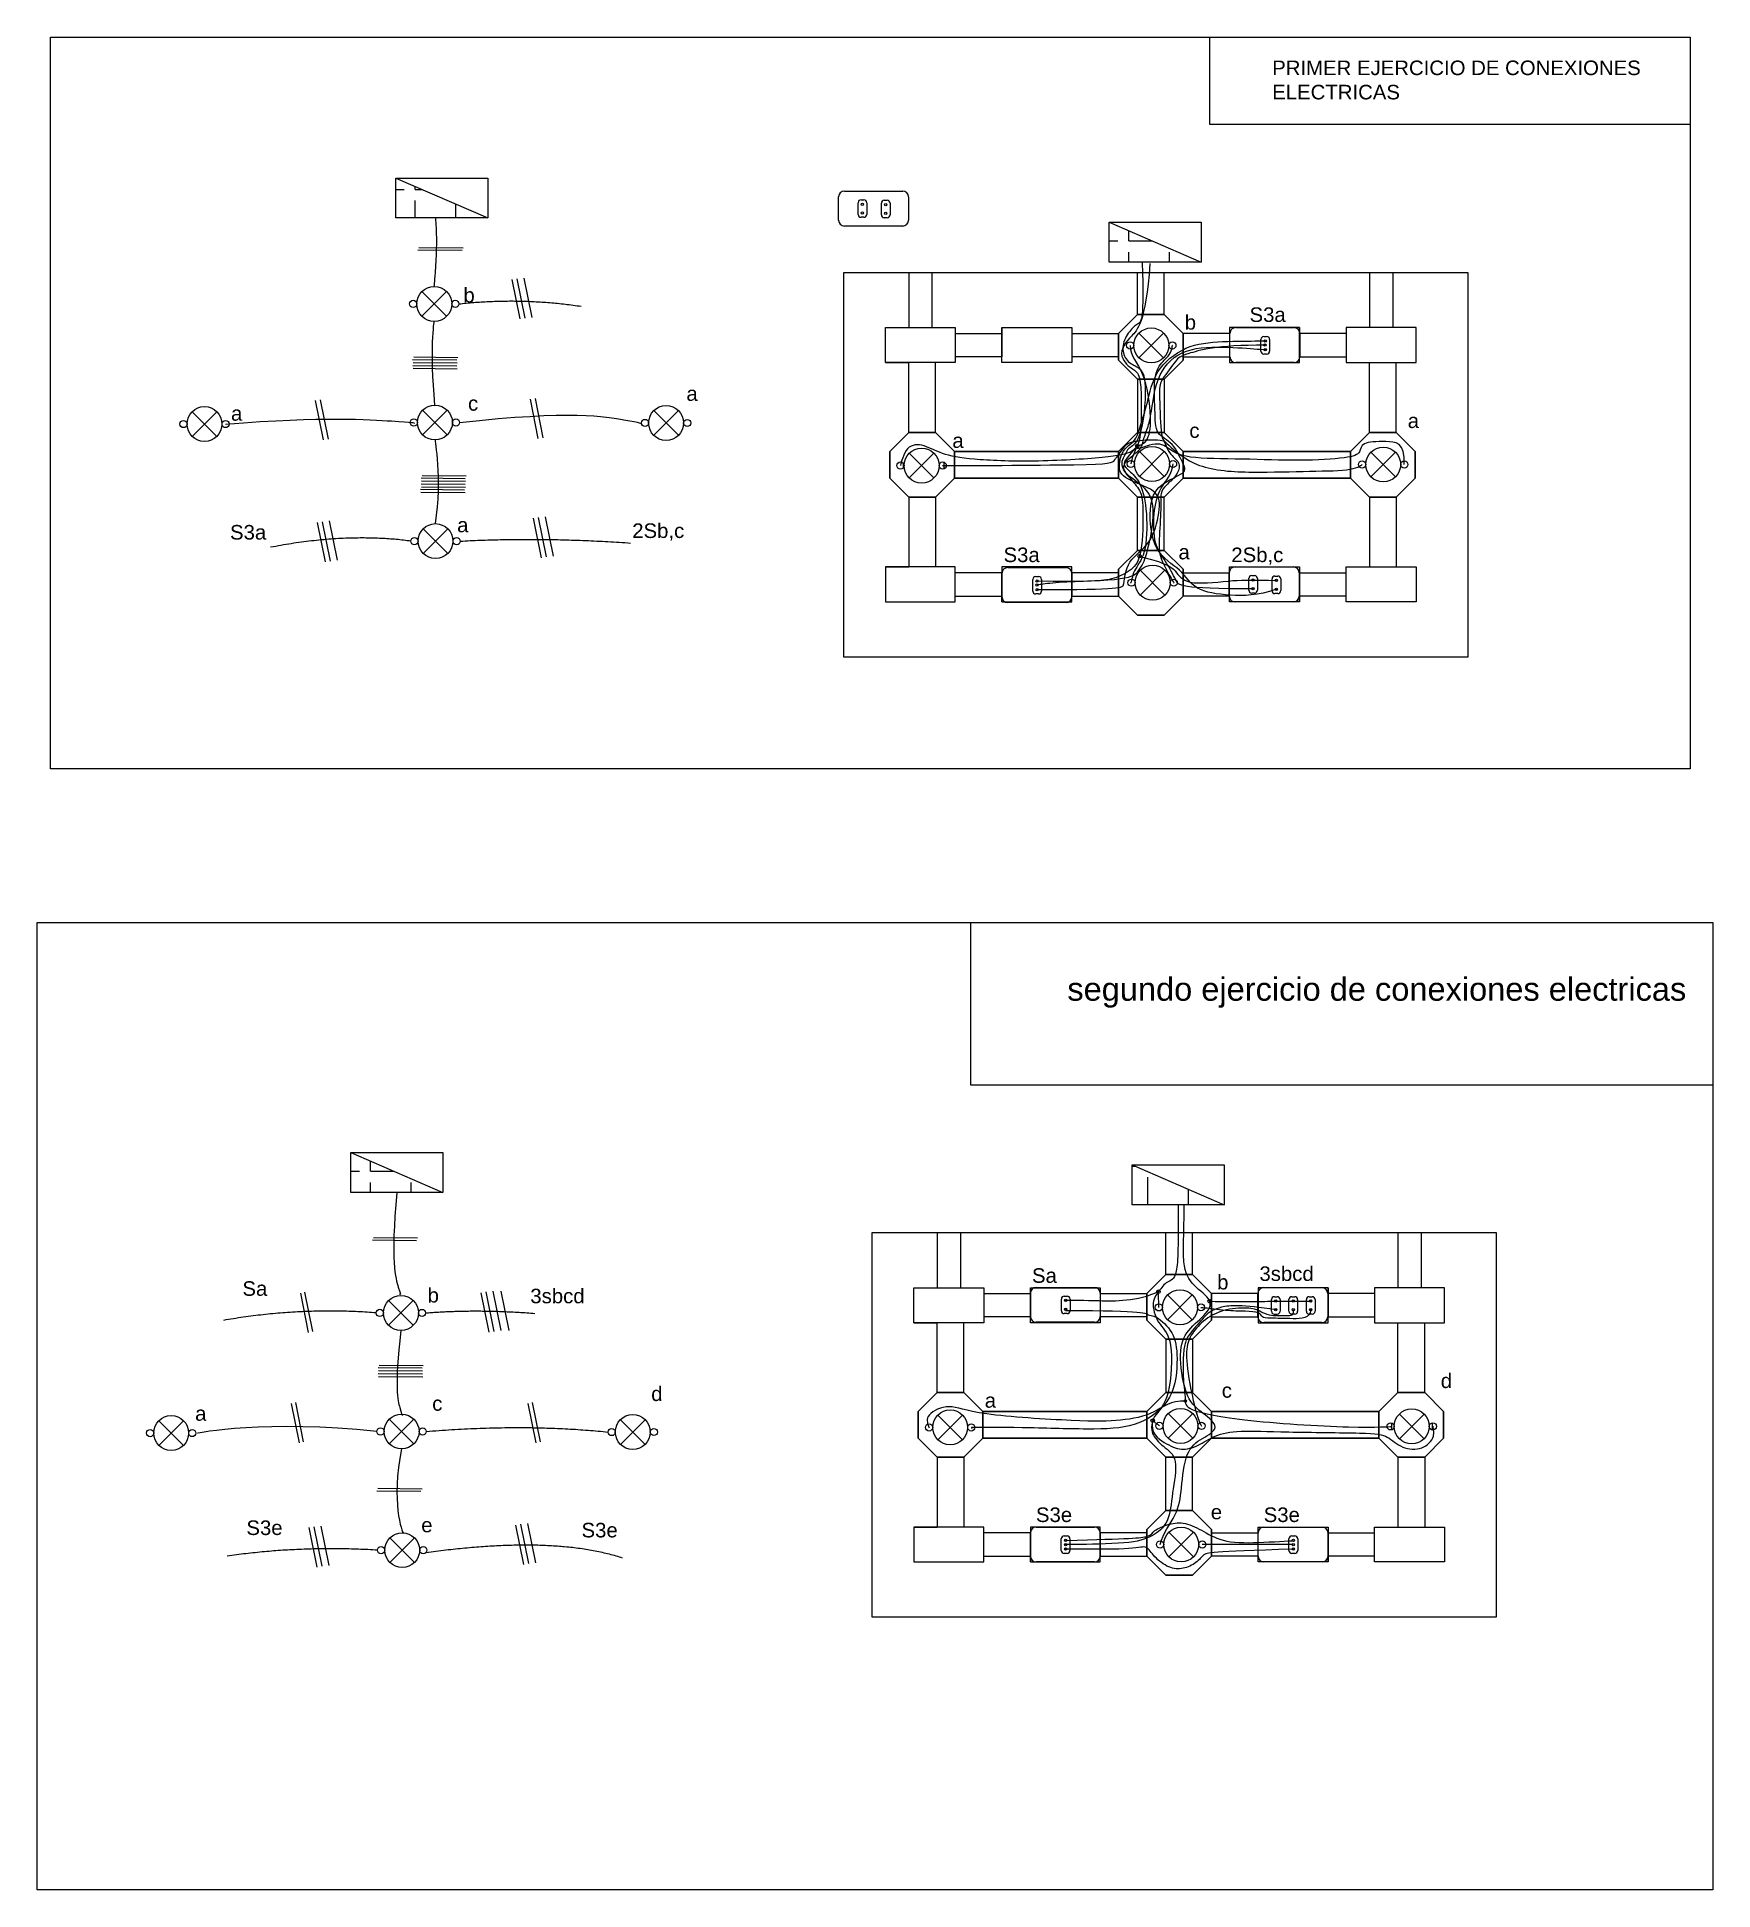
# Model space of a CAD drawing. Header units: millimetres. Extents: x 2610 to 2898, y 1405 to 1724.
import ezdxf

# ---------------------------------------------------------------- set-up
doc = ezdxf.new("R2010")
doc.units = ezdxf.units.MM
for name, color, linetype in [('comun', 82, 'Continuous'), ('linea 1', 50, 'Continuous'), ('linea2', 10, 'Continuous')]:
    doc.layers.add(name, color=color, linetype=linetype)
doc.styles.get("Standard").update_dxf_attribs({"font": 'arial.ttf'})
pattern_1 = [(45, (451.2335, -298.674), (-4.490128, 4.490128), []), (45, (455.7236, -298.674), (-4.490128, 4.490128), [7.9375, -1.5875, 0, -1.5875])]
pattern_2 = [(0, (0, 0), (0, 6.985), [5.08, -1.905]), (90, (0, 0), (-6.985, 4e-16), [5.08, -1.905])]

msp = doc.modelspace()

# ---------------------------------------------------------------- texts
at = {"char_height": 2.5, "attachment_point": 1}
for s, width, insert in [('b', 3.7038, (2683.55, 1680.47)), ('S3a', 6.5904, (2818.47, 1677.12)), ('b', 3.7038, (2807.35, 1675.81)), ('c', 0.3533, (2684.34, 1661.89)), ('a', 0.3533, (2721.82, 1663.57)), ('a', 0.3533, (2643.66, 1660.17)), ('a', 0.3533, (2845.62, 1658.91)), ('a', 0.3533, (2767.46, 1655.51)), ('c', 0.3533, (2808.14, 1657.23)), ('S3a', 6.5904, (2643.49, 1639.77)), ('a', 0.3533, (2682.47, 1641.02)), ('2Sb,c', 6.5904, (2712.52, 1640.04)), ('S3a', 6.5904, (2776.25, 1635.9)), ('a', 0.3533, (2806.27, 1636.37)), ('2Sb,c', 6.5904, (2815.34, 1635.9)), ('Sa', 6.5904, (2781.13, 1512.19)), ('b', 3.7038, (2812.91, 1511.05)), ('3sbcd', 1.1235, (2820.17, 1512.51)), ('Sa', 6.5904, (2645.62, 1509.96)), ('b', 3.7038, (2677.4, 1508.81)), ('3sbcd', 2.5, (2695.03, 1508.68)), ('d', 0.3533, (2715.78, 1491.9)), ('c', 0.3533, (2813.7, 1492.47)), ('d', 0.3533, (2851.29, 1494.13)), ('c', 0.3533, (2678.19, 1490.23)), ('a', 0.3533, (2773.02, 1490.75)), ('a', 0.3533, (2637.5, 1488.51)), ('S3e', 6.5904, (2781.81, 1471.13)), ('e', 0.3533, (2811.82, 1471.6)), ('S3e', 6.5904, (2820.9, 1471.13)), ('S3e', 6.5904, (2646.3, 1468.9)), ('e', 0.3533, (2676.31, 1469.37)), ('S3e', 6.5904, (2703.82, 1468.49))]:
    msp.add_mtext_dynamic_manual_height_columns(s, width=width, gutter_width=12.5, heights=[0], dxfattribs=dict(at, insert=insert))
at = {"layer": 'linea 1', "attachment_point": 1}
for s, width, insert, char_height in [('PRIMER EJERCICIO DE CONEXIONES ELECTRICAS', 68.2594, (2822.36, 1719.49), 2.5), ('segundo ejercicio de conexiones electricas', 103.5482, (2787.2, 1562.11), 4)]:
    msp.add_mtext_dynamic_manual_height_columns(s, width=width, gutter_width=12.5, heights=[0], dxfattribs=dict(at, insert=insert, char_height=char_height))

# ---------------------------------------------------------------- blocks, each defined once
blk = doc.blocks.new('*U2')
for p, q in [((0, -2), (0, 2)), ((1, 3), (11, 3)), ((3.35, -1), (3.35, 1)), ((3.85, 1.5), (4.35, 1.5)), ((4.85, 1), (4.85, -1)), ((7.35, -1.08), (7.35, 0.92)), ((7.85, 1.42), (8.35, 1.42)), ((8.85, 0.92), (8.85, -1.08)), ((12, 2), (12, -2)), ((11, -3), (1, -3)), ((4.35, -1.5), (3.85, -1.5)), ((8.35, -1.58), (7.85, -1.58))]:
    blk.add_line(p, q)
for centre in [(4.09, 0.74), (8.1, 0.67), (4.09, -0.76), (4.1, -0.75), (8.1, -0.83)]:
    blk.add_circle(centre, 0.2)
for centre, radius, start, end in [((1, 2), 1, 90, 180), ((3.85, 1), 0.5, 90, 180), ((4.35, 1), 0.5, 0, 90), ((7.85, 0.92), 0.5, 90, 180), ((8.35, 0.92), 0.5, 0, 90), ((11, 2), 1, 0, 90), ((1, -2), 1, 180, 270), ((3.85, -1), 0.5, 180, 270), ((4.35, -1), 0.5, 270, 0), ((7.85, -1.08), 0.5, 180, 270), ((8.35, -1.08), 0.5, 270, 0), ((11, -2), 1, 270, 0)]:
    blk.add_arc(centre, radius, start, end)
blk = doc.blocks.new('*U3')
for p, q in [((0, -2), (0, 2)), ((1, 3), (11, 3)), ((5.3, -1.03), (5.3, 0.97)), ((5.8, 1.47), (6.3, 1.47)), ((6.8, 0.97), (6.8, -1.03)), ((12, 2), (12, -2)), ((11, -3), (1, -3)), ((6.3, -1.53), (5.8, -1.53))]:
    blk.add_line(p, q)
for centre in [(6.04, -0.01), (6.05, 0.72), (6.05, -0.78)]:
    blk.add_circle(centre, 0.2)
for centre, radius, start, end in [((1, 2), 1, 90, 180), ((5.8, 0.97), 0.5, 90, 180), ((6.3, 0.97), 0.5, 0, 90), ((11, 2), 1, 0, 90), ((1, -2), 1, 180, 270), ((5.8, -1.03), 0.5, 180, 270), ((6.3, -1.03), 0.5, 270, 0), ((11, -2), 1, 270, 0)]:
    blk.add_arc(centre, radius, start, end)
blk = doc.blocks.new('luminarias')
for p, q in [((2.12, -2.12), (-2.12, 2.12)), ((2.12, 2.12), (-2.12, -2.12))]:
    blk.add_line(p, q)
for centre, radius in [((-3.62, 0), 0.62), ((0, 0), 3), ((3.62, 0), 0.616)]:
    blk.add_circle(centre, radius)
blk = doc.blocks.new('*U39')
h = blk.add_hatch()
h.set_pattern_fill('ANSI36', color=256)
h.set_pattern_definition([(45, (-2243.5753, -1980.9163), (1.683798, 6.173926), [7.9375, -1.5875, 0, -1.5875])])
h.paths.add_polyline_path([(3.28, 0.7, 1), (2.88, 0.7, 1)])
h.paths.add_polyline_path([(3.28, -0.8, 1), (2.88, -0.8, 1)])
for p, q in [((0, -2), (0, 2)), ((1, 3), (11, 3)), ((2.33, -1.05), (2.33, 0.95)), ((2.83, 1.45), (3.33, 1.45)), ((3.83, 0.95), (3.83, -1.05)), ((5.33, -1.05), (5.33, 0.95)), ((5.83, 1.45), (6.33, 1.45)), ((6.83, 0.95), (6.83, -1.05)), ((8.33, -1.05), (8.33, 0.95)), ((8.83, 1.45), (9.33, 1.45)), ((9.83, 0.95), (9.83, -1.05)), ((12, 2), (12, -2)), ((11, -3), (1, -3)), ((3.32, -1.59), (2.82, -1.59)), ((6.33, -1.55), (5.83, -1.55)), ((9.33, -1.55), (8.83, -1.55))]:
    blk.add_line(p, q)
for centre in [(3.08, 0.7), (6.08, 0.7), (9.08, 0.7), (3.08, -0.8), (6.08, -0.8), (9.08, -0.8)]:
    blk.add_circle(centre, 0.2)
for centre, radius, start, end in [((1, 2), 1, 90, 180), ((2.83, 0.95), 0.5, 90, 180), ((3.33, 0.95), 0.5, 0, 90), ((5.83, 0.95), 0.5, 90, 180), ((6.33, 0.95), 0.5, 0, 90), ((8.83, 0.95), 0.5, 90, 180), ((9.33, 0.95), 0.5, 0, 90), ((11, 2), 1, 0, 90), ((1, -2), 1, 180, 270), ((2.83, -1.05), 0.5, 180, 270), ((3.33, -1.05), 0.5, 270, 0), ((5.83, -1.05), 0.5, 180, 270), ((6.33, -1.05), 0.5, 270, 0), ((8.83, -1.05), 0.5, 180, 270), ((9.33, -1.05), 0.5, 270, 0), ((11, -2), 1, 270, 0)]:
    blk.add_arc(centre, radius, start, end)
blk = doc.blocks.new('*U43')
for p, q in [((0, -2), (0, 2)), ((1, 3), (11, 3)), ((5.31, -1), (5.31, 1)), ((5.81, 1.5), (6.31, 1.5)), ((6.81, 1), (6.81, -1)), ((12, 2), (12, -2)), ((11, -3), (1, -3)), ((6.31, -1.5), (5.81, -1.5))]:
    blk.add_line(p, q)
for centre in [(6.06, 0.75), (6.06, -0.75)]:
    blk.add_circle(centre, 0.2)
for centre, radius, start, end in [((1, 2), 1, 90, 180), ((5.81, 1), 0.5, 90, 180), ((6.31, 1), 0.5, 0, 90), ((11, 2), 1, 0, 90), ((1, -2), 1, 180, 270), ((5.81, -1), 0.5, 180, 270), ((6.31, -1), 0.5, 270, 0), ((11, -2), 1, 270, 0)]:
    blk.add_arc(centre, radius, start, end)

# ---------------------------------------------------------------- hatches: boundary and pattern name
h = msp.add_hatch()
h.set_pattern_fill('ANGLE', color=256)
h.set_pattern_definition(pattern_2)
h.paths.add_polyline_path([(2671.97, 1699.32), (2671.97, 1692.49), (2687.74, 1692.49)])
h = msp.add_hatch()
h.set_pattern_fill('ANSI35', color=256)
h.set_pattern_definition(pattern_1)
edge = h.paths.add_edge_path()
edge.add_arc((2685.14, 1684.22), 0.2, 0, 360)
edge = h.paths.add_edge_path()
edge.add_arc((2685.14, 1682.72), 0.2, 0, 360)
edge = h.paths.add_edge_path()
edge.add_arc((2688.14, 1684.22), 0.2, 0, 360)
edge = h.paths.add_edge_path()
edge.add_arc((2688.14, 1682.72), 0.2, 0, 360)
edge = h.paths.add_edge_path()
edge.add_arc((2700.4, 1684.08), 0.2, 0, 360)
edge = h.paths.add_edge_path()
edge.add_arc((2700.38, 1683.35), 0.2, 0, 360)
edge = h.paths.add_edge_path()
edge.add_arc((2700.4, 1682.58), 0.2, 0, 360)
edge = h.paths.add_edge_path()
edge.add_arc((2702.03, 1690.8), 0.2, 0, 360)
edge = h.paths.add_edge_path()
edge.add_arc((2702.03, 1692.3), 0.2, 0, 360)
h = msp.add_hatch()
h.set_pattern_fill('ANSI36', color=256)
h.set_pattern_definition([(45, (452.0578, -297.084), (1.683798, 6.173926), [7.9375, -1.5875, 0, -1.5875])])
h.paths.add_polyline_path([(2686.31, 1694.25, 1), (2686.71, 1694.25, 1)])
h.paths.add_polyline_path([(2686.71, 1692.75, 1), (2686.31, 1692.75, 1)])
h = msp.add_hatch()
h.set_pattern_fill('ANSI35', color=256)
h.set_pattern_definition(pattern_1)
edge = h.paths.add_edge_path()
edge.add_arc((2698.02, 1690.87), 0.2, 0, 360)
h = msp.add_hatch()
h.set_pattern_fill('ANGLE', color=256)
h.set_pattern_definition([(0, (-3.225, 144.835), (0, 6.985), [5.08, -1.905]), (90, (-3.225, 144.835), (-6.985, 4e-16), [5.08, -1.905])])
h.paths.add_polyline_path([(2794.4, 1691.73), (2794.4, 1684.91), (2810.17, 1684.91)])
h = msp.add_hatch()
h.set_pattern_fill('ANGLE', color=256)
h.set_pattern_definition([(0, (-133.391, -14.8576), (0, 6.985), [5.08, -1.905]), (90, (-133.391, -14.8576), (-6.985, 4e-16), [5.08, -1.905])])
h.paths.add_polyline_path([(2664.24, 1532.04), (2664.24, 1525.21), (2680, 1525.21)])
at = {"layer": 'comun'}
h = msp.add_hatch(dxfattribs=at)
h.set_pattern_fill('ANGLE', color=256)
h.set_pattern_definition(pattern_2)
h.paths.add_polyline_path([(2781.83, 1630.17, 1), (2782.23, 1630.17, 1)])
h.paths.add_polyline_path([(2781.83, 1628.67, 1), (2782.23, 1628.67, 1)])
edge = h.paths.add_edge_path()
edge.add_spline(control_points=[(2820.97, 1669.89), (2821.3, 1669.86), (2821.3, 1669.86), (2821.17, 1669.86)], knot_values=[14.33295, 14.33295, 14.33295, 14.33295, 15, 15, 15, 15], degree=3, periodic=0)
edge.add_arc((2821.17, 1669.86), 0.2, 173.0176, 180)
edge.add_arc((2821.17, 1669.86), 0.2, 180, 360)
edge.add_arc((2821.17, 1669.86), 0.2, 0, 173.0176)
h.paths.add_polyline_path([(2820.97, 1671.36, 1), (2821.37, 1671.36, 1)])
h = msp.add_hatch(dxfattribs=at)
h.set_pattern_fill('ANGLE', color=256)
h.set_pattern_definition(pattern_2)
edge = h.paths.add_edge_path()
edge.add_arc((2825.99, 1465.48), 0.2, 180, 200.02)
edge.add_spline(control_points=[(2825.8, 1465.41), (2825.96, 1465.41), (2826.06, 1465.41), (2826.07, 1465.39)], knot_values=[7.8218, 7.8218, 7.8218, 7.8218, 8, 8, 8, 8], degree=3, periodic=0)
edge.add_arc((2825.99, 1465.48), 0.2, 200.02, 360)
edge.add_arc((2825.99, 1465.48), 0.2, 0, 180)
h.paths.add_polyline_path([(2826.19, 1463.98, 1), (2825.79, 1463.98, 1)])
h.paths.add_polyline_path([(2786.7, 1463.98, 1), (2787.1, 1463.98, 1)])
h.paths.add_polyline_path([(2787.1, 1465.48, 1), (2786.7, 1465.48, 1)])
at = {"layer": 'linea 1'}
h = msp.add_hatch(dxfattribs=at)
h.set_pattern_fill('ANGLE', color=256)
h.set_pattern_definition(pattern_2)
h.paths.add_polyline_path([(2782.21, 1629.45, 1), (2781.81, 1629.45, 1)])
edge = h.paths.add_edge_path()
edge.add_spline(control_points=[(2806.07, 1629.86), (2805.94, 1630), (2805.86, 1630.18), (2805.77, 1630.38), (2805.76, 1630.41)], knot_values=[0.82373, 0.82373, 0.82373, 0.82373, 1, 1.030452, 1.030452, 1.030452, 1.030452], degree=3, periodic=0)
edge.add_arc((2805.45, 1629.87), 0.616, 59.984, 119.6871)
edge.add_spline(control_points=[(2805.15, 1630.41), (2805.45, 1629.87), (2805.46, 1629.87), (2805.56, 1629.8)], knot_values=[9.104594, 9.104594, 9.104594, 9.104594, 10, 10, 10, 10], degree=3, periodic=0)
edge.add_arc((2805.45, 1629.87), 0.616, 119.6871, 180)
edge.add_arc((2805.45, 1629.87), 0.616, 180, 358.8799)
edge = h.paths.add_edge_path()
edge.add_spline(control_points=[(2819.27, 1630.31), (2819.14, 1630.32), (2819, 1630.32), (2818.87, 1630.32)], knot_values=[3.535192, 3.535192, 3.535192, 3.535192, 3.592073, 3.592073, 3.592073, 3.592073], degree=3, periodic=0)
edge.add_arc((2819.07, 1630.32), 0.2, 180.7233, 358.3487)
h.paths.add_polyline_path([(2818.87, 1630.32, 1), (2819.27, 1630.32, 1)])
h.paths.add_polyline_path([(2818.89, 1628.82, 1), (2819.29, 1628.82, 1)])
h.paths.add_polyline_path([(2823.29, 1628.75, 1), (2822.89, 1628.75, 1)])
h.paths.add_polyline_path([(2823.29, 1630.25, 1), (2822.89, 1630.25, 1)])
edge = h.paths.add_edge_path()
edge.add_spline(control_points=[(2799.51, 1634.12), (2799.57, 1634.3), (2799.62, 1634.49), (2799.67, 1634.7)], knot_values=[14.14401, 14.14401, 14.14401, 14.14401, 14.273932, 14.273932, 14.273932, 14.273932], degree=3, periodic=0)
edge.add_arc((2799.6, 1634.41), 0.3, 75.2433, 180)
edge.add_arc((2799.6, 1634.41), 0.3, 180, 252.8127)
edge = h.paths.add_edge_path()
edge.add_spline(control_points=[(2799.67, 1634.7), (2799.62, 1634.49), (2799.57, 1634.3), (2799.51, 1634.12)], knot_values=[14.14401, 14.14401, 14.14401, 14.14401, 14.273932, 14.273932, 14.273932, 14.273932], degree=3, periodic=0)
edge.add_spline(control_points=[(2799.6, 1634.41), (2799.89, 1634.33)], knot_values=[0.402835, 0.402835, 1, 1], degree=1, periodic=0)
edge.add_arc((2799.6, 1634.41), 0.3, 344.0986, 360)
edge.add_arc((2799.6, 1634.41), 0.3, 0, 75.2433)
edge = h.paths.add_edge_path()
edge.add_spline(control_points=[(2799.89, 1634.33), (2799.6, 1634.41)], knot_values=[0.402835, 0.402835, 1, 1], degree=1, periodic=0)
edge.add_spline(control_points=[(2799.67, 1634.7), (2799.62, 1634.49), (2799.57, 1634.3), (2799.51, 1634.12)], knot_values=[14.14401, 14.14401, 14.14401, 14.14401, 14.273932, 14.273932, 14.273932, 14.273932], degree=3, periodic=0)
edge.add_arc((2799.6, 1634.41), 0.3, 252.8127, 344.0986)
h.paths.add_polyline_path([(2804.72, 1650.24, 1), (2805.95, 1650.24, 1)])
edge = h.paths.add_edge_path()
edge.add_arc((2837.79, 1650.15), 0.62, 0, 180)
edge.add_arc((2837.79, 1650.15), 0.62, 180, 212.3924)
edge.add_spline(control_points=[(2837.27, 1649.82), (2837.63, 1650), (2837.79, 1650.15), (2837.79, 1650.15)], knot_values=[10.476114, 10.476114, 10.476114, 10.476114, 11, 11, 11, 11], degree=3, periodic=0)
edge.add_arc((2837.79, 1650.15), 0.62, 212.3924, 360)
h.paths.add_polyline_path([(2765.19, 1649.97, 1), (2766.42, 1649.97, 1)])
edge = h.paths.add_edge_path()
edge.add_arc((2805.23, 1670.59), 0.616, 180, 259.3063)
edge.add_spline(control_points=[(2805.11, 1669.99), (2805.16, 1670.15), (2805.23, 1670.59), (2805.23, 1670.59), (2805.3, 1670.63)], knot_values=[14.531559, 14.531559, 14.531559, 14.531559, 15, 16, 16, 16, 16], degree=3, periodic=0)
edge.add_arc((2805.23, 1670.59), 0.616, 259.3063, 360)
edge.add_arc((2805.23, 1670.59), 0.616, 0, 180)
h.paths.add_polyline_path([(2821.35, 1670.64, 1), (2820.95, 1670.64, 1)])
h = msp.add_hatch(dxfattribs=at)
h.set_pattern_fill('ANGLE', color=256)
h.set_pattern_definition(pattern_2)
edge = h.paths.add_edge_path()
edge.add_spline(control_points=[(2819.27, 1630.31), (2819.14, 1630.32), (2819, 1630.32), (2818.87, 1630.32)], knot_values=[3.535192, 3.535192, 3.535192, 3.535192, 3.592073, 3.592073, 3.592073, 3.592073], degree=3, periodic=0)
edge.add_arc((2819.07, 1630.32), 0.2, 180.7233, 358.3487)
h = msp.add_hatch(dxfattribs=at)
h.set_pattern_fill('ANGLE', color=256)
h.set_pattern_definition(pattern_2)
h.paths.add_polyline_path([(2798.34, 1529.92), (2798.34, 1523.1), (2814.1, 1523.1)])
h = msp.add_hatch(dxfattribs=at)
h.set_pattern_fill('ANGLE', color=256)
h.set_pattern_definition(pattern_2)
edge = h.paths.add_edge_path()
edge.add_spline(control_points=[(2809.93, 1485.66), (2810.12, 1485.23), (2810.24, 1485.11), (2810.24, 1485.08)], knot_values=[11.414536, 11.414536, 11.414536, 11.414536, 12, 12, 12, 12], degree=3, periodic=0)
edge.add_arc((2810.24, 1485.13), 0.616, 120.5098, 180)
edge.add_arc((2810.24, 1485.13), 0.616, 180, 360)
edge.add_arc((2810.24, 1485.13), 0.616, 0, 120.5098)
h.paths.add_polyline_path([(2843.31, 1485.05, 1), (2842.07, 1485.05, 1)])
edge = h.paths.add_edge_path()
edge.add_arc((2763.47, 1484.87), 0.62, 0, 110.1592)
edge.add_spline(control_points=[(2763.26, 1485.45), (2763.28, 1485.36), (2763.47, 1484.87), (2763.47, 1484.87), (2763.47, 1484.82)], knot_values=[6.826473, 6.826473, 6.826473, 6.826473, 7, 8, 8, 8, 8], degree=3, periodic=0)
edge.add_arc((2763.47, 1484.87), 0.62, 110.1592, 180)
edge.add_arc((2763.47, 1484.87), 0.62, 180, 360)
h.paths.add_polyline_path([(2826.19, 1505.05, 1), (2825.79, 1505.05, 1)])
h.paths.add_polyline_path([(2829.18, 1506.56, 1), (2828.78, 1506.56, 1)])
h.paths.add_polyline_path([(2828.78, 1505.06, 1), (2829.18, 1505.06, 1)])
edge = h.paths.add_edge_path(flags=17)
edge.add_spline(control_points=[(2826.19, 1506.55), (2826.12, 1506.55), (2825.99, 1506.55), (2825.85, 1506.55), (2825.79, 1506.55)], knot_values=[1.933802, 1.933802, 1.933802, 1.933802, 2.000814, 2.067013, 2.067013, 2.067013, 2.067013], degree=3, periodic=0)
edge.add_arc((2825.99, 1506.55), 0.2, 180.169, 359.919)
h.paths.add_polyline_path([(2825.79, 1506.55, 1), (2826.19, 1506.55, 1)])
edge = h.paths.add_edge_path()
edge.add_spline(control_points=[(2823.18, 1506.54), (2823.05, 1506.54), (2822.92, 1506.53), (2822.78, 1506.53)], knot_values=[1.149246, 1.149246, 1.149246, 1.149246, 1.227681, 1.227681, 1.227681, 1.227681], degree=3, periodic=0)
edge.add_arc((2822.98, 1506.55), 0.2, 185.1572, 356.2603)
edge = h.paths.add_edge_path()
edge.add_arc((2822.98, 1506.55), 0.2, 180, 185.1572)
edge.add_spline(control_points=[(2822.78, 1506.53), (2822.92, 1506.53), (2823.05, 1506.54), (2823.18, 1506.54)], knot_values=[1.149246, 1.149246, 1.149246, 1.149246, 1.227681, 1.227681, 1.227681, 1.227681], degree=3, periodic=0)
edge.add_arc((2822.98, 1506.55), 0.2, 356.2603, 360)
edge.add_arc((2822.98, 1506.55), 0.2, 0, 180)
h.paths.add_polyline_path([(2822.78, 1505.05, 1), (2823.18, 1505.05, 1)])
h = msp.add_hatch(dxfattribs=at)
h.set_pattern_fill('ANGLE', color=256)
h.set_pattern_definition(pattern_2)
edge = h.paths.add_edge_path()
edge.add_arc((2810.13, 1505.48), 0.616, 180, 348.7822)
edge.add_spline(control_points=[(2810.74, 1505.36), (2810.17, 1505.42), (2810.2, 1505.37), (2810.13, 1505.48)], knot_values=[7.070829, 7.070829, 7.070829, 7.070829, 8, 8, 8, 8], degree=3, periodic=0)
edge.add_arc((2810.13, 1505.48), 0.616, 348.7822, 360)
edge.add_arc((2810.13, 1505.48), 0.616, 0, 180)
h = msp.add_hatch(dxfattribs=at)
h.set_pattern_fill('ANGLE', color=256)
h.set_pattern_definition(pattern_2)
edge = h.paths.add_edge_path()
edge.add_spline(control_points=[(2826.19, 1506.55), (2826.12, 1506.55), (2825.99, 1506.55), (2825.85, 1506.55), (2825.79, 1506.55)], knot_values=[1.933802, 1.933802, 1.933802, 1.933802, 2.000814, 2.067013, 2.067013, 2.067013, 2.067013], degree=3, periodic=0)
edge.add_arc((2825.99, 1506.55), 0.2, 180.169, 359.919)
h = msp.add_hatch(dxfattribs=at)
h.set_pattern_fill('ANGLE', color=256)
h.set_pattern_definition(pattern_2)
h.paths.add_polyline_path([(2803.74, 1464.77, 1), (2802.5, 1464.77, 1)])
at = {"layer": 'linea2'}
h = msp.add_hatch(dxfattribs=at)
h.set_pattern_fill('ANGLE', color=1)
h.set_pattern_definition(pattern_2)
edge = h.paths.add_edge_path()
edge.add_arc((2797.99, 1670.59), 0.62, 0, 180)
edge.add_arc((2797.99, 1670.59), 0.62, 180, 274.9179)
edge.add_spline(control_points=[(2798.05, 1669.97), (2797.99, 1670.34), (2797.99, 1670.59), (2797.99, 1670.59)], knot_values=[15.475948, 15.475948, 15.475948, 15.475948, 16, 16, 16, 16], degree=3, periodic=0)
edge.add_arc((2797.99, 1670.59), 0.62, 274.9179, 360)
h = msp.add_hatch(dxfattribs=at)
h.set_pattern_fill('ANGLE', color=256)
h.set_pattern_definition(pattern_2)
h.paths.add_polyline_path([(2798.72, 1650.24, 1), (2797.48, 1650.24, 1)])
edge = h.paths.add_edge_path()
edge.add_spline(control_points=[(2799.21, 1653.34), (2799.26, 1653.42), (2799.3, 1653.51), (2799.34, 1653.61)], knot_values=[8.298858, 8.298858, 8.298858, 8.298858, 8.416958, 8.416958, 8.416958, 8.416958], degree=3, periodic=0)
edge.add_arc((2799.21, 1653.34), 0.3, 64.8747, 180)
edge.add_arc((2799.21, 1653.34), 0.3, 180, 228.0551)
edge.add_spline(control_points=[(2799.01, 1653.12), (2799.07, 1653.19), (2799.14, 1653.26), (2799.21, 1653.34)], knot_values=[0, 0, 0, 0, 0.029545, 0.029545, 0.029545, 0.029545], degree=3, periodic=0)
edge.add_spline(control_points=[(2799.21, 1653.34), (2799.21, 1653.34), (2799.21, 1653.34), (2799.21, 1653.34)], knot_values=[9.999998, 9.999998, 9.999998, 9.999998, 10, 10, 10, 10], degree=3, periodic=0)
h.paths.add_polyline_path([(2798.61, 1670.59, 1), (2797.37, 1670.59, 1)])
at = {"layer": 'linea2', "true_color": 0xf4ee51}
h = msp.add_hatch(dxfattribs=at)
h.set_pattern_fill('ANGLE', color=41)
h.set_pattern_definition(pattern_2)
edge = h.paths.add_edge_path()
edge.add_spline(control_points=[(2805.19, 1671.21), (2805.24, 1670.76), (2805.26, 1670.57), (2805.29, 1670.1), (2805.29, 1669.98)], knot_values=[12.759264, 12.759264, 12.759264, 12.759264, 13.632732, 13.873468, 13.873468, 13.873468, 13.873468], degree=3, periodic=0)
edge.add_arc((2805.23, 1670.59), 0.616, 275.9504, 360)
edge.add_arc((2805.23, 1670.59), 0.616, 0, 93.9826)
edge = h.paths.add_edge_path()
edge.add_spline(control_points=[(2805.29, 1669.98), (2805.29, 1670.1), (2805.26, 1670.57), (2805.24, 1670.76), (2805.19, 1671.21)], knot_values=[12.759264, 12.759264, 12.759264, 12.759264, 13, 13.873468, 13.873468, 13.873468, 13.873468], degree=3, periodic=0)
edge.add_arc((2805.23, 1670.59), 0.616, 93.9826, 180)
edge.add_arc((2805.23, 1670.59), 0.616, 180, 275.9504)
at = {"layer": 'linea2'}
h = msp.add_hatch(dxfattribs=at)
h.set_pattern_fill('ANGLE', color=256)
h.set_pattern_definition(pattern_2)
edge = h.paths.add_edge_path(flags=16)
edge.add_spline(control_points=[(2799.21, 1653.34), (2799.26, 1653.42), (2799.3, 1653.51), (2799.34, 1653.61)], knot_values=[8.298858, 8.298858, 8.298858, 8.298858, 8.416958, 8.416958, 8.416958, 8.416958], degree=3, periodic=0)
edge.add_arc((2799.21, 1653.34), 0.3, 64.8747, 180)
edge.add_arc((2799.21, 1653.34), 0.3, 180, 228.0551)
edge.add_spline(control_points=[(2799.01, 1653.12), (2799.07, 1653.19), (2799.14, 1653.26), (2799.21, 1653.34)], knot_values=[0, 0, 0, 0, 0.029545, 0.029545, 0.029545, 0.029545], degree=3, periodic=0)
edge.add_spline(control_points=[(2799.21, 1653.34), (2799.21, 1653.34), (2799.21, 1653.34), (2799.21, 1653.34)], knot_values=[9.999998, 9.999998, 9.999998, 9.999998, 10, 10, 10, 10], degree=3, periodic=0)
edge = h.paths.add_edge_path(flags=16)
edge.add_spline(control_points=[(2799.12, 1653.12), (2799.13, 1653.18), (2799.16, 1653.26), (2799.21, 1653.34)], knot_values=[9.920447, 9.920447, 9.920447, 9.920447, 9.999998, 9.999998, 9.999998, 9.999998], degree=3, periodic=0)
edge.add_spline(control_points=[(2799.21, 1653.34), (2799.16, 1653.25), (2799.11, 1653.17), (2799.05, 1653.09)], knot_values=[8.416958, 8.416958, 8.416958, 8.416958, 8.542651, 8.542651, 8.542651, 8.542651], degree=3, periodic=0)
edge.add_arc((2799.21, 1653.34), 0.3, 237.5174, 245.9748)
edge.add_spline(control_points=[(2799.09, 1653.07), (2799.1, 1653.09), (2799.11, 1653.11), (2799.12, 1653.12)], knot_values=[4.72897, 4.72897, 4.72897, 4.72897, 4.789699, 4.789699, 4.789699, 4.789699], degree=3, periodic=0)
edge = h.paths.add_edge_path(flags=17)
edge.add_spline(control_points=[(2799.05, 1653.09), (2799.11, 1653.17), (2799.16, 1653.25), (2799.21, 1653.34)], knot_values=[8.416962, 8.416962, 8.416962, 8.416962, 8.542651, 8.542651, 8.542651, 8.542651], degree=3, periodic=0)
edge.add_spline(control_points=[(2799.21, 1653.34), (2799.14, 1653.26), (2799.07, 1653.19), (2799.01, 1653.12)], knot_values=[0, 0, 0, 0, 0.029545, 0.029545, 0.029545, 0.029545], degree=3, periodic=0)
edge.add_arc((2799.21, 1653.34), 0.3, 228.0551, 237.5174)
h.paths.add_polyline_path([(2799.51, 1653.34, 1), (2798.91, 1653.34, 1)])
edge = h.paths.add_edge_path(flags=16)
edge.add_spline(control_points=[(2799.09, 1653.07), (2799.1, 1653.09), (2799.11, 1653.11), (2799.12, 1653.12)], knot_values=[4.72897, 4.72897, 4.72897, 4.72897, 4.789699, 4.789699, 4.789699, 4.789699], degree=3, periodic=0)
edge.add_spline(control_points=[(2799.12, 1653.12), (2799.13, 1653.18), (2799.16, 1653.26), (2799.21, 1653.34)], knot_values=[9.920447, 9.920447, 9.920447, 9.920447, 9.999998, 9.999998, 9.999998, 9.999998], degree=3, periodic=0)
edge.add_spline(control_points=[(2799.21, 1653.34), (2799.16, 1653.25), (2799.11, 1653.17), (2799.05, 1653.09)], knot_values=[8.416958, 8.416958, 8.416958, 8.416958, 8.542651, 8.542651, 8.542651, 8.542651], degree=3, periodic=0)
edge.add_arc((2799.21, 1653.34), 0.3, 237.5174, 245.9748)
edge = h.paths.add_edge_path()
edge.add_arc((2758.57, 1649.97), 0.62, 0, 76.5651)
edge.add_spline(control_points=[(2758.71, 1650.58), (2758.61, 1650.22), (2758.57, 1649.97), (2758.57, 1649.97)], knot_values=[15.613273, 15.613273, 15.613273, 15.613273, 16, 16, 16, 16], degree=3, periodic=0)
edge.add_arc((2758.57, 1649.97), 0.62, 76.5651, 180)
edge.add_arc((2758.57, 1649.97), 0.62, 180, 360)
edge = h.paths.add_edge_path()
edge.add_arc((2798.22, 1629.87), 0.62, 0, 84.0195)
edge.add_spline(control_points=[(2798.28, 1630.49), (2798.19, 1630.1), (2798.13, 1629.81), (2798.06, 1629.76)], knot_values=[6.512041, 6.512041, 6.512041, 6.512041, 7, 7, 7, 7], degree=3, periodic=0)
edge.add_arc((2798.22, 1629.87), 0.62, 84.0195, 180)
edge.add_arc((2798.22, 1629.87), 0.62, 180, 360)
h.paths.add_polyline_path([(2845.64, 1650.15, 1), (2844.41, 1650.15, 1)])
h = msp.add_hatch(dxfattribs=at)
h.set_pattern_fill('ANGLE', color=2)
h.set_pattern_definition(pattern_2)
edge = h.paths.add_edge_path()
edge.add_arc((2805.34, 1650.24), 0.616, 0, 96.8562)
edge.add_spline(control_points=[(2805.26, 1650.85), (2805.28, 1650.66), (2805.3, 1650.25), (2805.31, 1649.84), (2805.3, 1649.62)], knot_values=[5.729954, 5.729954, 5.729954, 5.729954, 5.940014, 6.21006, 6.21006, 6.21006, 6.21006], degree=3, periodic=0)
edge.add_arc((2805.34, 1650.24), 0.616, 266.6486, 360)
edge = h.paths.add_edge_path()
edge.add_spline(control_points=[(2805.3, 1649.62), (2805.31, 1649.84), (2805.3, 1650.25), (2805.28, 1650.66), (2805.26, 1650.85)], knot_values=[5.729954, 5.729954, 5.729954, 5.729954, 6, 6.21006, 6.21006, 6.21006, 6.21006], degree=3, periodic=0)
edge.add_arc((2805.34, 1650.24), 0.616, 96.8562, 180)
edge.add_arc((2805.34, 1650.24), 0.616, 180, 266.6486)
h.paths.add_polyline_path([(2806.07, 1629.87, 1), (2804.84, 1629.87, 1)])
h = msp.add_hatch(dxfattribs=at)
h.set_pattern_fill('ANGLE', color=2)
h.set_pattern_definition(pattern_2)
h.paths.add_polyline_path([(2757.95, 1649.97, 1), (2759.19, 1649.97, 1)], flags=17)
edge = h.paths.add_edge_path(flags=17)
edge.add_arc((2758.57, 1649.97), 0.62, 0, 100.5132)
edge.add_spline(control_points=[(2758.45, 1650.58), (2758.48, 1650.25), (2758.55, 1650.04), (2758.54, 1650.1)], knot_values=[9.526586, 9.526586, 9.526586, 9.526586, 10, 10, 10, 10], degree=3, periodic=0)
edge.add_arc((2758.57, 1649.97), 0.62, 100.5132, 180)
edge.add_arc((2758.57, 1649.97), 0.62, 180, 360)
h = msp.add_hatch(dxfattribs=at)
h.set_pattern_fill('ANGLE', color=256)
h.set_pattern_definition(pattern_2)
edge = h.paths.add_edge_path()
edge.add_spline(control_points=[(2801.93, 1486.32), (2801.89, 1486.23), (2801.87, 1486.14), (2801.84, 1486.03)], knot_values=[8.580342, 8.580342, 8.580342, 8.580342, 8.825349, 8.825349, 8.825349, 8.825349], degree=3, periodic=0)
edge.add_spline(control_points=[(2801.84, 1486.03), (2801.88, 1486.01), (2802.07, 1485.85)], knot_values=[0.549887, 0.549887, 0.549887, 0.923126, 0.923126, 0.923126], degree=2, periodic=0)
edge.add_arc((2801.84, 1486.04), 0.3, 322.0677, 360)
edge.add_arc((2801.84, 1486.04), 0.3, 0, 71.5074)
edge = h.paths.add_edge_path()
edge.add_spline(control_points=[(2802.07, 1485.85), (2801.88, 1486.01), (2801.84, 1486.03)], knot_values=[0.549887, 0.549887, 0.549887, 0.923126, 0.923126, 0.923126], degree=2, periodic=0)
edge.add_spline(control_points=[(2801.84, 1486.03), (2801.82, 1485.93), (2801.81, 1485.84), (2801.79, 1485.74)], knot_values=[0, 0, 0, 0, 0.046244, 0.046244, 0.046244, 0.046244], degree=3, periodic=0)
edge.add_arc((2801.84, 1486.04), 0.3, 261.7544, 322.0677)
edge = h.paths.add_edge_path()
edge.add_spline(control_points=[(2801.84, 1486.03), (2801.87, 1486.14), (2801.89, 1486.23), (2801.93, 1486.32)], knot_values=[8.580342, 8.580342, 8.580342, 8.580342, 8.825349, 8.825349, 8.825349, 8.825349], degree=3, periodic=0)
edge.add_arc((2801.84, 1486.04), 0.3, 71.5074, 180)
edge.add_arc((2801.84, 1486.04), 0.3, 180, 259.2982)
edge.add_spline(control_points=[(2801.78, 1485.74), (2801.78, 1485.76), (2801.81, 1485.87), (2801.83, 1485.96), (2801.84, 1486.03)], knot_values=[8.825349, 8.825349, 8.825349, 8.825349, 8.863061, 9.037713, 9.037713, 9.037713, 9.037713], degree=3, periodic=0)
edge = h.paths.add_edge_path()
edge.add_arc((2802.85, 1508.18), 0.3, 0, 180)
edge.add_arc((2802.85, 1508.18), 0.3, 180, 205.0162)
edge.add_spline(control_points=[(2802.57, 1508.05), (2802.66, 1508.09), (2802.76, 1508.13), (2802.85, 1508.18)], knot_values=[0, 0, 0, 0, 0.024501, 0.024501, 0.024501, 0.024501], degree=3, periodic=0)
edge.add_spline(control_points=[(2802.85, 1508.18), (2802.85, 1508.19), (2802.85, 1508.19), (2802.84, 1508.19), (2802.84, 1508.2)], knot_values=[0.83266, 0.83266, 0.83266, 0.83266, 1, 2, 2, 2, 2], degree=3, periodic=0)
edge.add_spline(control_points=[(2802.85, 1508.18), (2802.85, 1508.15), (2802.85, 1508.08), (2802.85, 1507.88)], knot_values=[0.512311, 0.512311, 0.512311, 0.512311, 0.83266, 0.83266, 0.83266, 0.83266], degree=3, periodic=0)
edge.add_arc((2802.85, 1508.18), 0.3, 270.7622, 360)
edge = h.paths.add_edge_path()
edge.add_spline(control_points=[(2802.85, 1508.18), (2802.85, 1508.15), (2802.85, 1508.08), (2802.85, 1507.88)], knot_values=[0.512311, 0.512311, 0.512311, 0.512311, 0.83266, 0.83266, 0.83266, 0.83266], degree=3, periodic=0)
edge.add_spline(control_points=[(2802.85, 1508.18), (2802.79, 1508.1), (2802.73, 1508.02), (2802.67, 1507.94)], knot_values=[3.005821, 3.005821, 3.005821, 3.005821, 3.128977, 3.128977, 3.128977, 3.128977], degree=3, periodic=0)
edge.add_arc((2802.85, 1508.18), 0.3, 233.8551, 270.7622)
edge = h.paths.add_edge_path(flags=17)
edge.add_spline(control_points=[(2802.67, 1507.94), (2802.73, 1508.02), (2802.79, 1508.1), (2802.85, 1508.18)], knot_values=[3.005821, 3.005821, 3.005821, 3.005821, 3.128977, 3.128977, 3.128977, 3.128977], degree=3, periodic=0)
edge.add_spline(control_points=[(2802.85, 1508.18), (2802.76, 1508.13), (2802.66, 1508.09), (2802.57, 1508.05)], knot_values=[0, 0, 0, 0, 0.024501, 0.024501, 0.024501, 0.024501], degree=3, periodic=0)
edge.add_arc((2802.85, 1508.18), 0.3, 205.0162, 233.8551)
h = msp.add_hatch(dxfattribs=at)
h.set_pattern_fill('ANGLE', color=256)
h.set_pattern_definition(pattern_2)
h.paths.add_polyline_path([(2802.28, 1505.48, 1), (2803.52, 1505.48, 1)])
h.paths.add_polyline_path([(2787.11, 1505.16, 1), (2786.71, 1505.16, 1)])
edge = h.paths.add_edge_path()
edge.add_spline(control_points=[(2787.11, 1506.66), (2786.87, 1506.66), (2786.77, 1506.67), (2786.72, 1506.7)], knot_values=[2.209191, 2.209191, 2.209191, 2.209191, 2.685542, 2.685542, 2.685542, 2.685542], degree=3, periodic=0)
edge.add_spline(control_points=[(2786.65, 1506.77), (2786.67, 1506.74), (2786.68, 1506.71), (2786.72, 1506.7)], knot_values=[2.685542, 2.685542, 2.685542, 2.685542, 3, 3, 3, 3], degree=3, periodic=0)
edge.add_arc((2786.91, 1506.66), 0.2, 169.3902, 180)
edge.add_arc((2786.91, 1506.66), 0.2, 180, 359.5427)
edge = h.paths.add_edge_path()
edge.add_spline(control_points=[(2786.72, 1506.7), (2786.77, 1506.67), (2786.87, 1506.66), (2787.11, 1506.66)], knot_values=[2.209191, 2.209191, 2.209191, 2.209191, 2.685542, 2.685542, 2.685542, 2.685542], degree=3, periodic=0)
edge.add_arc((2786.91, 1506.66), 0.2, 359.5427, 529.3902)
h.paths.add_polyline_path([(2802.38, 1485.13, 1), (2803.62, 1485.13, 1)])
h.paths.add_polyline_path([(2810.97, 1464.77, 1), (2809.74, 1464.77, 1)])
h = msp.add_hatch(dxfattribs=at)
h.set_pattern_fill('ANGLE', color=2)
h.set_pattern_definition(pattern_2)
edge = h.paths.add_edge_path()
edge.add_spline(control_points=[(2811.64, 1506.52), (2811.63, 1506.56), (2811.59, 1506.65), (2811.54, 1506.74), (2811.51, 1506.79)], knot_values=[10.947258, 10.947258, 10.947258, 10.947258, 11, 11.055877, 11.055877, 11.055877, 11.055877], degree=3, periodic=0)
edge.add_arc((2811.64, 1506.52), 0.3, 115.5003, 180)
edge.add_arc((2811.64, 1506.52), 0.3, 180, 283.9152)
edge.add_spline(control_points=[(2811.72, 1506.23), (2811.7, 1506.33), (2811.68, 1506.42), (2811.64, 1506.52)], knot_values=[10.83055, 10.83055, 10.83055, 10.83055, 10.947258, 10.947258, 10.947258, 10.947258], degree=3, periodic=0)
edge = h.paths.add_edge_path()
edge.add_spline(control_points=[(2811.51, 1506.79), (2811.54, 1506.74), (2811.59, 1506.65), (2811.63, 1506.56), (2811.64, 1506.52)], knot_values=[10.947258, 10.947258, 10.947258, 10.947258, 11.003136, 11.055877, 11.055877, 11.055877, 11.055877], degree=3, periodic=0)
edge.add_spline(control_points=[(2811.64, 1506.52), (2811.74, 1506.52), (2811.84, 1506.52), (2811.94, 1506.51)], knot_values=[0, 0, 0, 0, 0.019171, 0.019171, 0.019171, 0.019171], degree=3, periodic=0)
edge.add_line((2811.94, 1506.51), (2811.94, 1506.59))
edge.add_arc((2811.64, 1506.52), 0.3, 12.7245, 115.5003)
edge = h.paths.add_edge_path()
edge.add_line((2811.94, 1506.45), (2811.94, 1506.51))
edge.add_spline(control_points=[(2811.94, 1506.51), (2811.84, 1506.52), (2811.74, 1506.52), (2811.64, 1506.52)], knot_values=[0, 0, 0, 0, 0.019171, 0.019171, 0.019171, 0.019171], degree=3, periodic=0)
edge.add_spline(control_points=[(2811.64, 1506.52), (2811.68, 1506.42), (2811.7, 1506.33), (2811.72, 1506.23)], knot_values=[10.83055, 10.83055, 10.83055, 10.83055, 10.947258, 10.947258, 10.947258, 10.947258], degree=3, periodic=0)
edge.add_arc((2811.64, 1506.52), 0.3, 283.9152, 347.2755)
h.paths.add_polyline_path([(2807.24, 1489.39, 1), (2807.64, 1489.39, 1)])
h = msp.add_hatch(dxfattribs=at)
h.set_pattern_fill('ANGLE', color=256)
h.set_pattern_definition(pattern_2)
edge = h.paths.add_edge_path()
edge.add_arc((2849.93, 1485.05), 0.616, 180, 283.9407)
edge.add_spline(control_points=[(2850.08, 1484.45), (2850.04, 1484.81), (2849.97, 1485.06), (2850.02, 1485.07)], knot_values=[11.465667, 11.465667, 11.465667, 11.465667, 12, 12, 12, 12], degree=3, periodic=0)
edge.add_arc((2849.93, 1485.05), 0.616, 283.9407, 360)
edge.add_arc((2849.93, 1485.05), 0.616, 0, 180)
edge = h.paths.add_edge_path()
edge.add_spline(control_points=[(2771.32, 1484.86), (2770.5, 1484.86), (2770.73, 1484.84), (2770.83, 1484.71)], knot_values=[9.172686, 9.172686, 9.172686, 9.172686, 10, 10, 10, 10], degree=3, periodic=0)
edge.add_arc((2770.71, 1484.87), 0.616, 359.7585, 540)
edge.add_arc((2770.71, 1484.87), 0.616, 180, 359.7585)
h = msp.add_hatch(dxfattribs=at)
h.set_pattern_fill('ANGLE', color=256)
h.set_pattern_definition(pattern_2)
h.paths.add_polyline_path([(2787.09, 1464.76, 1), (2786.69, 1464.76, 1)])
h.paths.add_polyline_path([(2826.17, 1464.76, 1), (2825.77, 1464.76, 1)])

# ---------------------------------------------------------------- linework, layer by layer
for p, q in [((2671.97, 1699.32), (2687.74, 1692.49)), ((2794.4, 1691.73), (2810.17, 1684.91)), ((2675.74, 1687), (2683.32, 1686.93)), ((2675.92, 1687.42), (2683.5, 1687.35)), ((2748.83, 1683.11), (2855.92, 1683.11)), ((2748.83, 1617.11), (2748.83, 1683.11)), ((2748.83, 1683.11), (2756.83, 1683.11)), ((2756.83, 1683.11), (2760.83, 1683.11)), ((2759.97, 1683.11), (2759.97, 1673.65)), ((2763.97, 1683.11), (2763.97, 1673.65)), ((2776.83, 1683.11), (2780.83, 1683.11)), ((2799.22, 1675.9), (2799.22, 1683.11)), ((2803.81, 1675.9), (2803.81, 1683.11)), ((2839.06, 1683.11), (2839.06, 1673.65)), ((2843.06, 1683.11), (2843.06, 1673.65)), ((2855.92, 1683.11), (2855.92, 1617.11)), ((2691.86, 1681.89), (2693.23, 1675.13)), ((2692.73, 1682.02), (2694.09, 1675.27)), ((2693.91, 1682.16), (2695.27, 1675.4)), ((2755.97, 1673.65), (2767.97, 1673.65)), ((2755.97, 1667.65), (2755.97, 1673.65)), ((2755.97, 1673.65), (2759.97, 1673.65)), ((2767.97, 1673.65), (2767.97, 1667.65)), ((2767.97, 1673.65), (2767.97, 1672.65)), ((2775.97, 1673.65), (2787.97, 1673.65)), ((2775.97, 1667.65), (2775.97, 1673.65)), ((2775.97, 1673.65), (2775.97, 1672.65)), ((2775.97, 1673.65), (2779.97, 1673.65)), ((2787.97, 1673.65), (2787.97, 1667.65)), ((2787.97, 1673.65), (2787.97, 1672.65)), ((2827.06, 1673.65), (2815.06, 1673.65)), ((2815.06, 1673.65), (2815.06, 1667.65)), ((2815.06, 1673.65), (2815.06, 1672.65)), ((2827.06, 1673.65), (2823.06, 1673.65)), ((2827.06, 1667.65), (2827.06, 1673.65)), ((2827.06, 1673.65), (2827.06, 1672.65)), ((2847.06, 1673.65), (2835.06, 1673.65)), ((2835.06, 1673.65), (2835.06, 1667.65)), ((2835.06, 1673.65), (2835.06, 1672.65)), ((2847.06, 1673.65), (2843.06, 1673.65)), ((2847.06, 1667.65), (2847.06, 1673.65)), ((2767.97, 1672.65), (2775.97, 1672.65)), ((2775.97, 1672.65), (2775.97, 1668.65)), ((2787.97, 1672.65), (2795.97, 1672.65)), ((2795.97, 1672.65), (2795.97, 1668.65)), ((2835.06, 1672.65), (2827.06, 1672.65)), ((2827.06, 1672.65), (2827.06, 1668.65)), ((2674.83, 1668.19), (2682.41, 1668.11)), ((2674.85, 1667.17), (2682.43, 1667.1)), ((2674.9, 1667.69), (2682.48, 1667.62)), ((2674.92, 1666.68), (2682.5, 1666.6)), ((2675.01, 1668.61), (2682.59, 1668.53)), ((2767.97, 1667.65), (2755.97, 1667.65)), ((2755.97, 1667.65), (2759.97, 1667.65)), ((2759.97, 1655.65), (2759.97, 1667.65)), ((2764.56, 1655.65), (2764.56, 1667.65)), ((2775.97, 1668.65), (2767.97, 1668.65)), ((2787.97, 1667.65), (2775.97, 1667.65)), ((2795.97, 1668.65), (2787.97, 1668.65)), ((2815.06, 1667.65), (2827.06, 1667.65)), ((2827.06, 1668.65), (2835.06, 1668.65)), ((2835.06, 1667.65), (2847.06, 1667.65)), ((2835.06, 1667.65), (2839.06, 1667.65)), ((2839.06, 1655.65), (2839.06, 1667.65)), ((2843.65, 1655.65), (2843.65, 1667.65)), ((2658.11, 1661.13), (2659.47, 1654.38)), ((2658.97, 1661.27), (2660.33, 1654.51)), ((2694.98, 1661.37), (2696.34, 1654.61)), ((2695.84, 1661.51), (2697.2, 1654.75)), ((2795.97, 1652.4), (2795.97, 1647.81)), ((2795.97, 1647.81), (2795.97, 1652.4)), ((2835.81, 1650.11), (2835.81, 1652.41)), ((2835.81, 1652.4), (2835.81, 1650.1)), ((2676.27, 1647.84), (2683.84, 1647.77)), ((2676.45, 1648.26), (2684.02, 1648.19)), ((2835.81, 1647.81), (2835.81, 1650.11)), ((2835.81, 1650.1), (2835.81, 1647.81)), ((2676.17, 1645.91), (2683.75, 1645.83)), ((2676.24, 1645.42), (2683.82, 1645.34)), ((2676.28, 1646.82), (2683.86, 1646.75)), ((2676.34, 1647.35), (2683.91, 1647.27)), ((2676.35, 1646.33), (2683.93, 1646.26)), ((2759.97, 1644.56), (2759.97, 1632.56)), ((2764.56, 1644.56), (2764.56, 1632.56)), ((2839.06, 1644.56), (2839.06, 1632.56)), ((2843.65, 1644.57), (2843.65, 1632.57)), ((2697.57, 1641.19), (2698.93, 1634.44)), ((2658.46, 1640.19), (2659.83, 1633.44)), ((2659.33, 1640.33), (2660.69, 1633.57)), ((2660.51, 1640.47), (2661.87, 1633.71)), ((2695.52, 1640.92), (2696.89, 1634.16)), ((2696.39, 1641.06), (2697.75, 1634.3)), ((2767.97, 1632.56), (2755.97, 1632.56)), ((2755.97, 1632.56), (2755.97, 1626.56)), ((2755.97, 1632.56), (2759.97, 1632.56)), ((2767.97, 1626.56), (2767.97, 1632.56)), ((2775.97, 1631.56), (2767.97, 1631.56)), ((2787.97, 1632.56), (2775.97, 1632.56)), ((2775.97, 1632.56), (2775.97, 1626.56)), ((2775.97, 1627.56), (2775.97, 1631.56)), ((2787.97, 1626.56), (2787.97, 1632.56)), ((2795.97, 1627.56), (2795.97, 1631.56)), ((2807.06, 1627.56), (2807.06, 1631.56)), ((2815.06, 1626.56), (2815.06, 1632.56)), ((2815.06, 1632.56), (2827.06, 1632.56)), ((2827.06, 1632.56), (2827.06, 1626.56)), ((2827.06, 1627.56), (2827.06, 1631.56)), ((2827.06, 1631.56), (2835.06, 1631.56)), ((2835.06, 1626.56), (2835.06, 1632.56)), ((2835.06, 1632.56), (2847.06, 1632.56)), ((2835.06, 1632.56), (2839.06, 1632.56)), ((2847.06, 1632.56), (2847.06, 1626.56)), ((2755.97, 1626.56), (2767.97, 1626.56)), ((2755.97, 1626.56), (2759.97, 1626.56)), ((2767.97, 1626.56), (2767.97, 1627.56)), ((2767.97, 1627.56), (2775.97, 1627.56)), ((2775.97, 1626.57), (2775.97, 1627.57)), ((2775.97, 1626.57), (2779.97, 1626.57)), ((2775.97, 1626.56), (2787.97, 1626.56)), ((2787.97, 1626.56), (2787.97, 1627.56)), ((2815.06, 1626.56), (2815.06, 1627.56)), ((2827.06, 1626.56), (2815.06, 1626.56)), ((2827.06, 1626.57), (2823.06, 1626.57)), ((2827.06, 1626.57), (2827.06, 1627.57)), ((2835.06, 1627.56), (2827.06, 1627.56)), ((2835.06, 1626.56), (2835.06, 1627.56)), ((2847.06, 1626.56), (2835.06, 1626.56)), ((2847.06, 1626.56), (2843.06, 1626.56)), ((2855.92, 1617.11), (2748.83, 1617.11)), ((2664.24, 1532.04), (2680, 1525.21)), ((2798.34, 1529.92), (2814.1, 1523.1)), ((2668.11, 1517.47), (2675.69, 1517.4)), ((2753.71, 1518.31), (2860.8, 1518.31)), ((2753.71, 1452.31), (2753.71, 1518.31)), ((2753.71, 1518.31), (2761.71, 1518.31)), ((2761.71, 1518.31), (2765.71, 1518.31)), ((2764.85, 1518.31), (2764.85, 1508.85)), ((2768.85, 1518.31), (2768.85, 1508.85)), ((2781.71, 1518.31), (2785.71, 1518.31)), ((2843.94, 1518.31), (2843.94, 1508.85)), ((2847.94, 1518.31), (2847.94, 1508.85)), ((2860.8, 1518.31), (2860.8, 1452.31)), ((2667.93, 1517.05), (2675.51, 1516.98)), ((2655.57, 1507.93), (2656.93, 1501.18)), ((2656.29, 1508.07), (2657.66, 1501.31)), ((2686.55, 1507.99), (2687.91, 1501.23)), ((2687.41, 1508.12), (2688.78, 1501.36)), ((2688.6, 1508.26), (2689.96, 1501.5)), ((2689.96, 1508.26), (2691.32, 1501.5)), ((2760.85, 1508.85), (2772.85, 1508.85)), ((2760.85, 1502.85), (2760.85, 1508.85)), ((2760.85, 1508.85), (2764.85, 1508.85)), ((2772.85, 1508.85), (2772.85, 1502.85)), ((2772.85, 1508.85), (2772.85, 1507.85)), ((2772.85, 1507.85), (2780.85, 1507.85)), ((2780.85, 1508.85), (2792.85, 1508.85)), ((2780.85, 1502.85), (2780.85, 1508.85)), ((2780.85, 1508.85), (2780.85, 1507.85)), ((2780.85, 1508.85), (2784.85, 1508.85)), ((2780.85, 1507.85), (2780.85, 1503.85)), ((2792.85, 1508.85), (2792.85, 1502.85)), ((2792.85, 1508.85), (2792.85, 1507.85)), ((2800.85, 1507.85), (2800.85, 1503.85)), ((2811.94, 1507.85), (2811.94, 1503.85)), ((2831.94, 1508.85), (2819.94, 1508.85)), ((2819.94, 1508.85), (2819.94, 1502.85)), ((2819.94, 1508.85), (2819.94, 1507.85)), ((2831.94, 1508.85), (2827.94, 1508.85)), ((2831.94, 1502.85), (2831.94, 1508.85)), ((2831.94, 1508.85), (2831.94, 1507.85)), ((2839.94, 1507.85), (2831.94, 1507.85)), ((2831.94, 1507.85), (2831.94, 1503.85)), ((2851.94, 1508.85), (2839.94, 1508.85)), ((2839.94, 1508.85), (2839.94, 1502.85)), ((2839.94, 1508.85), (2839.94, 1507.85)), ((2851.94, 1508.85), (2847.94, 1508.85)), ((2851.94, 1502.85), (2851.94, 1508.85)), ((2772.85, 1502.85), (2760.85, 1502.85)), ((2760.85, 1502.85), (2764.85, 1502.85)), ((2764.85, 1490.85), (2764.85, 1502.85)), ((2769.44, 1490.85), (2769.44, 1502.85)), ((2780.85, 1503.85), (2772.85, 1503.85)), ((2792.85, 1502.85), (2780.85, 1502.85)), ((2819.94, 1502.85), (2831.94, 1502.85)), ((2831.94, 1503.85), (2839.94, 1503.85)), ((2839.94, 1502.85), (2851.94, 1502.85)), ((2839.94, 1502.85), (2843.94, 1502.85)), ((2843.94, 1490.85), (2843.94, 1502.85)), ((2848.53, 1490.85), (2848.53, 1502.85)), ((2668.9, 1495.14), (2676.48, 1495.07)), ((2669.09, 1495.56), (2676.66, 1495.49)), ((2668.92, 1494.13), (2676.5, 1494.05)), ((2668.98, 1494.65), (2676.55, 1494.58)), ((2668.99, 1493.63), (2676.57, 1493.56)), ((2653.97, 1488.99), (2655.33, 1482.24)), ((2654.7, 1489.13), (2656.06, 1482.37)), ((2694.61, 1488.99), (2695.97, 1482.24)), ((2695.33, 1489.13), (2696.7, 1482.37)), ((2800.85, 1487.6), (2800.85, 1483.01)), ((2800.85, 1483.01), (2800.85, 1487.6)), ((2840.69, 1485.31), (2840.69, 1487.61)), ((2840.69, 1487.6), (2840.69, 1485.31)), ((2840.69, 1485.31), (2840.69, 1483.01)), ((2840.69, 1483.02), (2840.69, 1485.31)), ((2764.85, 1479.77), (2764.85, 1467.77)), ((2769.44, 1479.77), (2769.44, 1467.77)), ((2843.94, 1479.77), (2843.94, 1467.77)), ((2848.53, 1479.77), (2848.53, 1467.77)), ((2668.69, 1474), (2676.26, 1473.93)), ((2668.87, 1474.43), (2676.44, 1474.35)), ((2657.04, 1467.67), (2658.4, 1460.91)), ((2657.9, 1467.8), (2659.27, 1461.04)), ((2659.08, 1467.94), (2660.45, 1461.18)), ((2692.5, 1468.11), (2693.86, 1461.35)), ((2693.36, 1468.25), (2694.72, 1461.49)), ((2694.54, 1468.38), (2695.91, 1461.62)), ((2772.85, 1467.77), (2760.85, 1467.77)), ((2760.85, 1467.77), (2760.85, 1461.77)), ((2760.85, 1467.77), (2764.85, 1467.77)), ((2772.85, 1461.77), (2772.85, 1467.77)), ((2780.85, 1466.77), (2772.85, 1466.77)), ((2792.85, 1467.77), (2780.85, 1467.77)), ((2780.85, 1467.77), (2780.85, 1461.77)), ((2780.85, 1462.77), (2780.85, 1466.77)), ((2792.85, 1461.77), (2792.85, 1467.77)), ((2800.85, 1462.77), (2800.85, 1466.77)), ((2811.94, 1462.77), (2811.94, 1466.77)), ((2819.94, 1461.77), (2819.94, 1467.77)), ((2819.94, 1467.77), (2831.94, 1467.77)), ((2831.94, 1467.77), (2831.94, 1461.77)), ((2831.94, 1462.77), (2831.94, 1466.77)), ((2831.94, 1466.77), (2839.94, 1466.77)), ((2839.94, 1461.77), (2839.94, 1467.77)), ((2839.94, 1467.77), (2851.94, 1467.77)), ((2839.94, 1467.77), (2843.94, 1467.77)), ((2851.94, 1467.77), (2851.94, 1461.77)), ((2760.85, 1461.77), (2772.85, 1461.77)), ((2760.85, 1461.77), (2764.85, 1461.77)), ((2772.85, 1461.77), (2772.85, 1462.77)), ((2772.85, 1462.77), (2780.85, 1462.77)), ((2780.85, 1461.77), (2780.85, 1462.77)), ((2780.85, 1461.77), (2792.85, 1461.77)), ((2780.85, 1461.77), (2784.85, 1461.77)), ((2792.85, 1461.77), (2792.85, 1462.77)), ((2819.94, 1461.77), (2819.94, 1462.77)), ((2831.94, 1461.77), (2819.94, 1461.77)), ((2831.94, 1461.77), (2827.94, 1461.77)), ((2839.94, 1462.77), (2831.94, 1462.77)), ((2831.94, 1461.77), (2831.94, 1462.77)), ((2839.94, 1461.77), (2839.94, 1462.77)), ((2851.94, 1461.77), (2839.94, 1461.77)), ((2851.94, 1461.77), (2847.94, 1461.77)), ((2860.8, 1452.31), (2753.71, 1452.31))]:
    msp.add_line(p, q)
at = {"color": 6}
for p, q in [((2799.22, 1675.9), (2799.22, 1683.11)), ((2803.81, 1675.9), (2803.81, 1683.11)), ((2815.06, 1672.65), (2807.06, 1672.65)), ((2807.06, 1668.65), (2815.06, 1668.65)), ((2799.22, 1664.81), (2799.22, 1655.65)), ((2803.81, 1664.81), (2803.81, 1655.65)), ((2767.81, 1652.4), (2795.97, 1652.4)), ((2795.97, 1652.4), (2767.81, 1652.4)), ((2835.81, 1652.41), (2807.06, 1652.4)), ((2807.06, 1652.4), (2835.81, 1652.4)), ((2795.97, 1647.81), (2767.81, 1647.81)), ((2767.81, 1647.81), (2795.97, 1647.81)), ((2835.81, 1647.81), (2807.06, 1647.81)), ((2807.06, 1647.81), (2835.81, 1647.81)), ((2799.22, 1635.4), (2799.22, 1644.56)), ((2803.81, 1635.4), (2803.81, 1644.56)), ((2795.97, 1631.56), (2787.97, 1631.56)), ((2807.06, 1631.56), (2815.06, 1631.56)), ((2787.97, 1627.56), (2795.97, 1627.56)), ((2815.06, 1627.56), (2807.06, 1627.56)), ((2804.1, 1511.1), (2804.1, 1518.31)), ((2804.1, 1511.1), (2804.1, 1518.31)), ((2808.69, 1511.1), (2808.69, 1518.31)), ((2808.69, 1511.1), (2808.69, 1518.31)), ((2792.85, 1507.85), (2800.85, 1507.85)), ((2819.94, 1507.85), (2811.94, 1507.85)), ((2800.85, 1503.85), (2792.85, 1503.85)), ((2811.94, 1503.85), (2819.94, 1503.85)), ((2804.1, 1500.01), (2804.1, 1490.85)), ((2808.69, 1500.01), (2808.69, 1490.85)), ((2772.69, 1487.6), (2800.85, 1487.6)), ((2800.85, 1487.6), (2772.69, 1487.6)), ((2840.69, 1487.61), (2811.94, 1487.6)), ((2811.94, 1487.6), (2840.69, 1487.6)), ((2800.85, 1483.01), (2772.69, 1483.01)), ((2772.69, 1483.01), (2800.85, 1483.01)), ((2811.94, 1483.01), (2840.69, 1483.02)), ((2840.69, 1483.01), (2811.94, 1483.01)), ((2804.1, 1470.61), (2804.1, 1479.77)), ((2808.69, 1470.61), (2808.69, 1479.77)), ((2800.85, 1466.77), (2792.85, 1466.77)), ((2811.94, 1466.77), (2819.94, 1466.77)), ((2792.85, 1462.77), (2800.85, 1462.77)), ((2819.94, 1462.77), (2811.94, 1462.77))]:
    msp.add_line(p, q, dxfattribs=at)
for points in [[(2671.97, 1699.32), (2687.74, 1699.32), (2687.74, 1692.49), (2671.97, 1692.49)], [(2794.4, 1691.73), (2810.17, 1691.73), (2810.17, 1684.91), (2794.4, 1684.91)], [(2795.97, 1668.06), (2799.22, 1664.81), (2803.81, 1664.81), (2807.06, 1668.06), (2807.06, 1672.65), (2803.81, 1675.9), (2799.22, 1675.9), (2795.97, 1672.65)], [(2807.06, 1668.06), (2803.81, 1664.81), (2799.22, 1664.81), (2795.97, 1668.06), (2795.97, 1672.65), (2799.22, 1675.9), (2803.81, 1675.9), (2807.06, 1672.65)], [(2756.72, 1647.81), (2759.97, 1644.56), (2764.56, 1644.56), (2767.81, 1647.81), (2767.81, 1652.4), (2764.56, 1655.65), (2759.97, 1655.65), (2756.72, 1652.4)], [(2756.72, 1652.4), (2759.97, 1655.65), (2764.56, 1655.65), (2767.81, 1652.4), (2767.81, 1647.81), (2764.56, 1644.56), (2759.97, 1644.56), (2756.72, 1647.81)], [(2795.97, 1647.81), (2799.22, 1644.56), (2803.81, 1644.56), (2807.06, 1647.81), (2807.06, 1652.4), (2803.81, 1655.65), (2799.22, 1655.65), (2795.97, 1652.4)], [(2795.97, 1652.4), (2799.22, 1655.65), (2803.81, 1655.65), (2807.06, 1652.4), (2807.06, 1647.81), (2803.81, 1644.56), (2799.22, 1644.56), (2795.97, 1647.81)], [(2835.81, 1647.81), (2839.06, 1644.56), (2843.65, 1644.56), (2846.9, 1647.81), (2846.9, 1652.4), (2843.65, 1655.65), (2839.06, 1655.65), (2835.81, 1652.4)], [(2835.81, 1652.41), (2839.06, 1655.65), (2843.65, 1655.65), (2846.9, 1652.41), (2846.9, 1647.81), (2843.65, 1644.57), (2839.06, 1644.57), (2835.81, 1647.81)], [(2795.97, 1632.16), (2799.22, 1635.4), (2803.81, 1635.4), (2807.06, 1632.16), (2807.06, 1627.56), (2803.81, 1624.32), (2799.22, 1624.32), (2795.97, 1627.56)], [(2807.06, 1632.16), (2803.81, 1635.4), (2799.22, 1635.4), (2795.97, 1632.16), (2795.97, 1627.56), (2799.22, 1624.32), (2803.81, 1624.32), (2807.06, 1627.56)], [(2664.24, 1532.04), (2680, 1532.04), (2680, 1525.21), (2664.24, 1525.21)], [(2798.34, 1529.92), (2814.1, 1529.92), (2814.1, 1523.1), (2798.34, 1523.1)], [(2800.85, 1503.26), (2804.1, 1500.01), (2808.69, 1500.01), (2811.94, 1503.26), (2811.94, 1507.85), (2808.69, 1511.1), (2804.1, 1511.1), (2800.85, 1507.85)], [(2811.94, 1503.26), (2808.69, 1500.01), (2804.1, 1500.01), (2800.85, 1503.26), (2800.85, 1507.85), (2804.1, 1511.1), (2808.69, 1511.1), (2811.94, 1507.85)], [(2761.6, 1483.01), (2764.85, 1479.76), (2769.44, 1479.76), (2772.69, 1483.01), (2772.69, 1487.6), (2769.44, 1490.85), (2764.85, 1490.85), (2761.6, 1487.6)], [(2761.6, 1487.61), (2764.85, 1490.85), (2769.44, 1490.85), (2772.69, 1487.61), (2772.69, 1483.01), (2769.44, 1479.77), (2764.85, 1479.77), (2761.6, 1483.01)], [(2800.85, 1483.01), (2804.1, 1479.77), (2808.69, 1479.77), (2811.94, 1483.01), (2811.94, 1487.6), (2808.69, 1490.85), (2804.1, 1490.85), (2800.85, 1487.6)], [(2800.85, 1487.6), (2804.1, 1490.85), (2808.69, 1490.85), (2811.94, 1487.6), (2811.94, 1483.01), (2808.69, 1479.77), (2804.1, 1479.77), (2800.85, 1483.01)], [(2840.69, 1483.01), (2843.94, 1479.76), (2848.53, 1479.76), (2851.78, 1483.01), (2851.78, 1487.6), (2848.53, 1490.85), (2843.94, 1490.85), (2840.69, 1487.6)], [(2840.69, 1487.61), (2843.94, 1490.85), (2848.53, 1490.85), (2851.78, 1487.61), (2851.78, 1483.02), (2848.53, 1479.77), (2843.94, 1479.77), (2840.69, 1483.02)], [(2800.85, 1467.36), (2804.1, 1470.61), (2808.69, 1470.61), (2811.94, 1467.36), (2811.94, 1462.77), (2808.69, 1459.52), (2804.1, 1459.52), (2800.85, 1462.77)], [(2811.94, 1467.36), (2808.69, 1470.61), (2804.1, 1470.61), (2800.85, 1467.36), (2800.85, 1462.77), (2804.1, 1459.52), (2808.69, 1459.52), (2811.94, 1462.77)]]:
    msp.add_lwpolyline(points, close=True)
for points, degree in [([(2678.54, 1680.72), (2679.24, 1688.08), (2678.79, 1692.38)], 2), ([(2682.77, 1677.72), (2693.13, 1678.89), (2703.73, 1677.32)], 2), ([(2678.65, 1660.36), (2677.76, 1670.01), (2678.54, 1674.72), (2678.54, 1674.72)], 3), ([(2642.73, 1657.1), (2659.76, 1658.41), (2675.03, 1657.36), (2675.03, 1657.36), (2675.17, 1657.2)], 3), ([(2682.88, 1657.36), (2702.11, 1659.51), (2714.1, 1657.28), (2714.1, 1657.28), (2714.07, 1657.1)], 3), ([(2678.76, 1640), (2679.95, 1647.91), (2678.65, 1654.36), (2678.74, 1654.41)], 3), ([(2674.52, 1637), (2663.56, 1638.47), (2650.45, 1635.94)], 2), ([(2683, 1637), (2697.15, 1637.75), (2712.24, 1636.67)], 2), ([(2672.12, 1525.21), (2671.02, 1513.28), (2672.82, 1507.52), (2672.82, 1507.52), (2672.55, 1507.8)], 3), ([(2668.58, 1504.52), (2655.71, 1505.56), (2642.36, 1503.24)], 2), ([(2677.05, 1504.52), (2685.64, 1505.23), (2695.82, 1504.45)], 2), ([(2672.82, 1501.52), (2671.67, 1491.67), (2672.93, 1487.17), (2672.93, 1487.17), (2673.1, 1486.89)], 3), ([(2668.69, 1484.17), (2650.01, 1486.23), (2637.63, 1483.9), (2637.92, 1483.86)], 3), ([(2677.16, 1484.17), (2693.79, 1485.57), (2708.38, 1484.08)], 2), ([(2672.93, 1481.17), (2671.05, 1472.16), (2673.04, 1466.8), (2673.27, 1466.68)], 3), ([(2668.8, 1463.8), (2655.79, 1464.59), (2643.01, 1462.79)], 2), ([(2677.13, 1463.41), (2698.9, 1466.42), (2710.8, 1462.5)], 2)]:
    msp.add_open_spline(points, degree=degree)
at = {"layer": 'comun'}
for points in [[(2782.03, 1628.67), (2796.7, 1628.72), (2796.85, 1629.03), (2797.29, 1633.74), (2801.66, 1636.3), (2803.14, 1642.25), (2803.14, 1645.84), (2795.97, 1647.81), (2796.17, 1650.48), (2796.27, 1651.53), (2797.41, 1653.39), (2798.49, 1653.84), (2799.45, 1655.44), (2799.58, 1656.54), (2801.02, 1660.6), (2802.02, 1666.22), (2807.4, 1670.76), (2813.64, 1671.33), (2821.17, 1671.36), (2821.17, 1671.36), (2821.13, 1671.33)], [(2782.03, 1630.17), (2797.6, 1629.88), (2799.72, 1632), (2800.75, 1634.26), (2802.23, 1640.72), (2801.69, 1645.68), (2797.92, 1647.81), (2795.97, 1650.11), (2800.1, 1652.76), (2800.1, 1654.23), (2801.15, 1656.72), (2801.65, 1659.11), (2802.54, 1665.93), (2807.06, 1670.35), (2815.06, 1670.35), (2821.17, 1669.86), (2821.37, 1669.86), (2821.17, 1669.86)], [(2786.9, 1465.48), (2798.04, 1465.75), (2801.78, 1466.05), (2801.69, 1467.11), (2804.76, 1468.41), (2807.35, 1468.69), (2810.61, 1467.05), (2813.99, 1465.01), (2820.76, 1465.06), (2825.99, 1465.48), (2826.07, 1465.39)], [(2825.99, 1463.98), (2811.56, 1463.49), (2810.6, 1463.24), (2809.49, 1461.56), (2807.06, 1460.5), (2804.67, 1460.61), (2801.97, 1462.65), (2800.85, 1464.77), (2799.09, 1463.92), (2789.14, 1463.98), (2786.9, 1463.98), (2786.9, 1463.98), (2786.91, 1464.06)]]:
    msp.add_open_spline(points, degree=3, dxfattribs=at)
at = {"layer": 'linea 1'}
for p, q in [((2811.63, 1708.52), (2811.63, 1723.52)), ((2811.63, 1723.52), (2811.63, 1723.52)), ((2894.08, 1723.52), (2894.08, 1708.52)), ((2894.08, 1708.52), (2811.63, 1708.52)), ((2770.66, 1543.6), (2770.66, 1571.53)), ((2898, 1571.53), (2898, 1543.6)), ((2898, 1543.6), (2770.66, 1543.6))]:
    msp.add_line(p, q, dxfattribs=at)
for points in [[(2612.65, 1723.52), (2894.08, 1723.52), (2894.08, 1597.9), (2612.65, 1597.9)], [(2610.37, 1571.53), (2898, 1571.53), (2898, 1405.48), (2610.37, 1405.48)]]:
    msp.add_lwpolyline(points, close=True, dxfattribs=at)
for centre, radius in [((2799.6, 1634.41), 0.3), ((2811.64, 1506.52), 0.3), ((2807.44, 1489.39), 0.2)]:
    msp.add_circle(centre, radius, dxfattribs=at)
for points, degree in [([(2800.07, 1684.77), (2800.35, 1674.98), (2799.43, 1674.39), (2798.06, 1673.42), (2796.5, 1670.88), (2796.89, 1668.3), (2798.79, 1666.98), (2801.04, 1666.15), (2800.1, 1654.23), (2797.56, 1652.96), (2797.45, 1652.4), (2795.97, 1650.11), (2797.92, 1647.81), (2799.79, 1645.71), (2800.28, 1643.62), (2800.08, 1634.27), (2798.36, 1632.06), (2795.27, 1630.39), (2791.83, 1630.14), (2785.25, 1629.95), (2782.01, 1629.45), (2782.01, 1629.45), (2782.08, 1629.41)], 3), ([(2823.09, 1628.75), (2819.84, 1627.62), (2815.06, 1627.56), (2808.75, 1628.5), (2807.06, 1632.16), (2801.79, 1634.86), (2801.09, 1643.16), (2802.67, 1646.83), (2807.99, 1648.8), (2807.06, 1650.11), (2805.44, 1654.03), (2802.29, 1655.15), (2802.29, 1659.1), (2801.9, 1666.09), (2804.01, 1668.19), (2805.03, 1669.36), (2805.23, 1670.59), (2805.23, 1670.59), (2805.3, 1670.63)], 3), ([(2821.15, 1670.64), (2812.77, 1670.66), (2806.53, 1668.77), (2806.23, 1668.45), (2803.11, 1664.38), (2802.96, 1663.5), (2803.24, 1654.6), (2803.78, 1654.22), (2809.2, 1649.28), (2818.83, 1648.69), (2829.31, 1649.07), (2836.65, 1649.06), (2837.79, 1650.15), (2837.79, 1650.15)], 3), ([(2765.8, 1649.97), (2769.37, 1649.97), (2794.51, 1650.06), (2795.09, 1650.57), (2797.07, 1653.29), (2797.6, 1654.03), (2801.73, 1654.55), (2803.78, 1654.22), (2803.79, 1654.23), (2803.79, 1654.23)], 3), ([(2803.78, 1654.22), (2804.42, 1652.31), (2805.72, 1651.19), (2806.68, 1650.14), (2805.99, 1648.12), (2804.03, 1646.59), (2803.1, 1645.28), (2803.35, 1643.09), (2802.89, 1636.75), (2802.9, 1634.35), (2805.45, 1629.87), (2805.45, 1629.87), (2805.56, 1629.8)], 3), ([(2819.09, 1628.82), (2806.39, 1628.76), (2806.05, 1630.03), (2804.04, 1633.67), (2802.04, 1636.26), (2801.94, 1641.89), (2802.91, 1646.28), (2805.22, 1648.51), (2805.34, 1650.24)], 3), ([(2800.08, 1634.27), (2799.6, 1634.41)], 1), ([(2800.08, 1634.27), (2804.68, 1633.14), (2805.92, 1631.57), (2807.79, 1629.3), (2816.37, 1630.43), (2819.07, 1630.32), (2823.09, 1630.25)], 3), ([(2803.12, 1464.77), (2803.61, 1466.75), (2806.24, 1469.9), (2806.76, 1474.07), (2807.42, 1480.98), (2810.31, 1483.05), (2813.64, 1484.75), (2810.49, 1487.38), (2807.56, 1489.39), (2806.24, 1497.28), (2807.25, 1501.3), (2811.02, 1504.16), (2812.46, 1506.65), (2808.66, 1509.14), (2806.77, 1512.36), (2807.25, 1518.31), (2807.25, 1523.1)], 3), ([(2822.98, 1505.05), (2817.16, 1505.98), (2812.94, 1505.67), (2811.02, 1504.16), (2811.02, 1504.16), (2811.02, 1504.16), (2811.02, 1504.16), (2811.02, 1504.16), (2808, 1500.8), (2807.33, 1499.37), (2807.05, 1497.22), (2807.04, 1493.07), (2807.56, 1489.39), (2807.27, 1488.06), (2815.19, 1486.07), (2838.1, 1484.6), (2842.69, 1485.05), (2842.75, 1484.99)], 3), ([(2825.99, 1505.05), (2826.09, 1503.86), (2824.39, 1504.14), (2823.36, 1503.94), (2821.88, 1504.08), (2820.35, 1504.7), (2819.26, 1505.39), (2814.94, 1505.42), (2811.1, 1503.86), (2808.64, 1501.2), (2807.58, 1499.01), (2807.61, 1495.01), (2809.56, 1485.75), (2810.24, 1485.13), (2810.24, 1485.08)], 3), ([(2828.98, 1505.06), (2828.87, 1503.53), (2825.92, 1503.5), (2821.66, 1503.64), (2820.51, 1503.69), (2820.35, 1504.7), (2817.87, 1504.81), (2814.49, 1504.86), (2810.13, 1505.48), (2810.2, 1505.36), (2810.13, 1505.48)], 3), ([(2811.64, 1506.52), (2816.77, 1506.43), (2822.98, 1506.55), (2825.99, 1506.55), (2828.98, 1506.56), (2828.98, 1506.56), (2828.94, 1506.51)], 3), ([(2807.56, 1489.39), (2804.87, 1489.56), (2802.45, 1487.11), (2796.38, 1485.93), (2790, 1485.86), (2770.81, 1487.04), (2767.03, 1489.11), (2762.65, 1487.04), (2763.47, 1484.87), (2763.47, 1484.87), (2763.47, 1484.82)], 3)]:
    msp.add_open_spline(points, degree=degree, dxfattribs=at)
at = {"layer": 'linea2'}
for centre in [(2799.21, 1653.34), (2802.85, 1508.18), (2801.84, 1486.04)]:
    msp.add_circle(centre, 0.3, dxfattribs=at)
for points, degree in [([(2801.38, 1684.63), (2800.61, 1674.24), (2797.73, 1672.12), (2796.24, 1669.48), (2796.79, 1667.99), (2797.9, 1666.76), (2799.6, 1666.02), (2799.89, 1662.6), (2799.9, 1659.06), (2799.73, 1653.88), (2798.63, 1652.28), (2794.85, 1651.32), (2780.96, 1650.53), (2770.26, 1650.98), (2765.54, 1651.88), (2762.11, 1653.89), (2759.21, 1653.27), (2758.57, 1649.97), (2758.57, 1649.97)], 3), ([(2797.99, 1670.59), (2798.04, 1668.59), (2800.44, 1666.84), (2801.8, 1657.37), (2800.86, 1653.72), (2799.21, 1653.34), (2799.21, 1653.34), (2798.2, 1651.11), (2798.1, 1650.24)], 3), ([(2845.03, 1650.15), (2845.27, 1654.02), (2841.68, 1654.12), (2837.43, 1654.03), (2837.69, 1652.13), (2835.81, 1651.25), (2827.24, 1650.72), (2817.29, 1651.14), (2807.06, 1651.14), (2804.57, 1652.92), (2802.39, 1654.33), (2798.63, 1652.28), (2799.21, 1653.34)], 3), ([(2799.21, 1653.34), (2796.88, 1650.76), (2796.8, 1650.12), (2797.63, 1649.2), (2799.84, 1647.28), (2800.99, 1642.12), (2800.75, 1634.26), (2798.36, 1632.06), (2798.22, 1629.87), (2798.06, 1629.76)], 3), ([(2806.22, 1523.1), (2806.22, 1516.48), (2806.22, 1510.14), (2804.33, 1510.14), (2802.84, 1508.19), (2801.43, 1506.22), (2802.95, 1502.2), (2805.41, 1500.47), (2804.87, 1489.56), (2802, 1486.77), (2801.84, 1486.04), (2801.4, 1483.88), (2803.57, 1481.54), (2806.39, 1479.77), (2805.11, 1473.39), (2804.76, 1468.41), (2801.78, 1466.05), (2798.17, 1464.88), (2786.89, 1464.76), (2786.89, 1464.76), (2786.88, 1464.82)], 3), ([(2802.85, 1508.18), (2799.15, 1506.41), (2791.57, 1506.63), (2786.71, 1506.66), (2786.71, 1506.66), (2786.65, 1506.77)], 3), ([(2802.9, 1505.48), (2802.84, 1508.19), (2802.85, 1508.19), (2802.84, 1508.19), (2802.84, 1508.2)], 3), ([(2786.91, 1504.96), (2800.85, 1504.96), (2800.85, 1503.85), (2802.23, 1504.33), (2805.55, 1501.24), (2806.24, 1497.28), (2805.63, 1489.56), (2799.67, 1485), (2792.61, 1484.42), (2780.55, 1484.86), (2770.09, 1484.86), (2770.71, 1484.87), (2770.83, 1484.71)], 3), ([(2801.84, 1486.03), (2801.4, 1483.88), (2804.06, 1482.07), (2806.72, 1480.79), (2809.69, 1481.64), (2812.35, 1483.53), (2816.47, 1484.44), (2823.81, 1484.04), (2839.5, 1483.95), (2842.16, 1483.55), (2844.53, 1481.13), (2848.27, 1480.96), (2850.56, 1483.33), (2849.93, 1485.05), (2850.02, 1485.07)], 3), ([(2803, 1485.13), (2801.84, 1486.04), (2801.84, 1486.04)], 2), ([(2825.97, 1464.76), (2810.36, 1464.77), (2810.36, 1464.77)], 2)]:
    msp.add_open_spline(points, degree=degree, dxfattribs=at)

# ---------------------------------------------------------------- block references
for name, p in [('*U2', (2747.94, 1694.09)), ('luminarias', (2678.54, 1677.72)), ('luminarias', (2801.61, 1670.59)), ('*U3', (2815.11, 1670.65)), ('luminarias', (2678.65, 1657.36)), ('luminarias', (2718.34, 1657.28)), ('luminarias', (2639.11, 1657.1)), ('luminarias', (2762.19, 1649.97)), ('luminarias', (2801.72, 1650.24)), ('luminarias', (2841.41, 1650.15)), ('luminarias', (2678.76, 1637)), ('*U3', (2775.97, 1629.46)), ('luminarias', (2801.84, 1629.87)), ('*U2', (2814.99, 1629.58)), ('*U43', (2780.86, 1505.91)), ('luminarias', (2806.52, 1505.48)), ('*U39', (2819.9, 1505.86)), ('luminarias', (2672.82, 1504.52)), ('luminarias', (2633.39, 1483.9)), ('luminarias', (2672.93, 1484.17)), ('luminarias', (2712.62, 1484.08)), ('luminarias', (2767.09, 1484.87)), ('luminarias', (2806.62, 1485.13)), ('luminarias', (2846.31, 1485.05)), ('luminarias', (2673.04, 1463.8)), ('*U3', (2780.85, 1464.77)), ('luminarias', (2806.74, 1464.77)), ('*U3', (2819.94, 1464.77))]:
    msp.add_blockref(name, p)

msp.set_redraw_order([(e.dxf.handle, doc.entitydb.next_handle()) for e in msp.query("TEXT MTEXT ATTDEF DIMENSION ARC_DIMENSION")])  # texts and dimensions are drawn at this point

doc.saveas('drawing.dxf')
